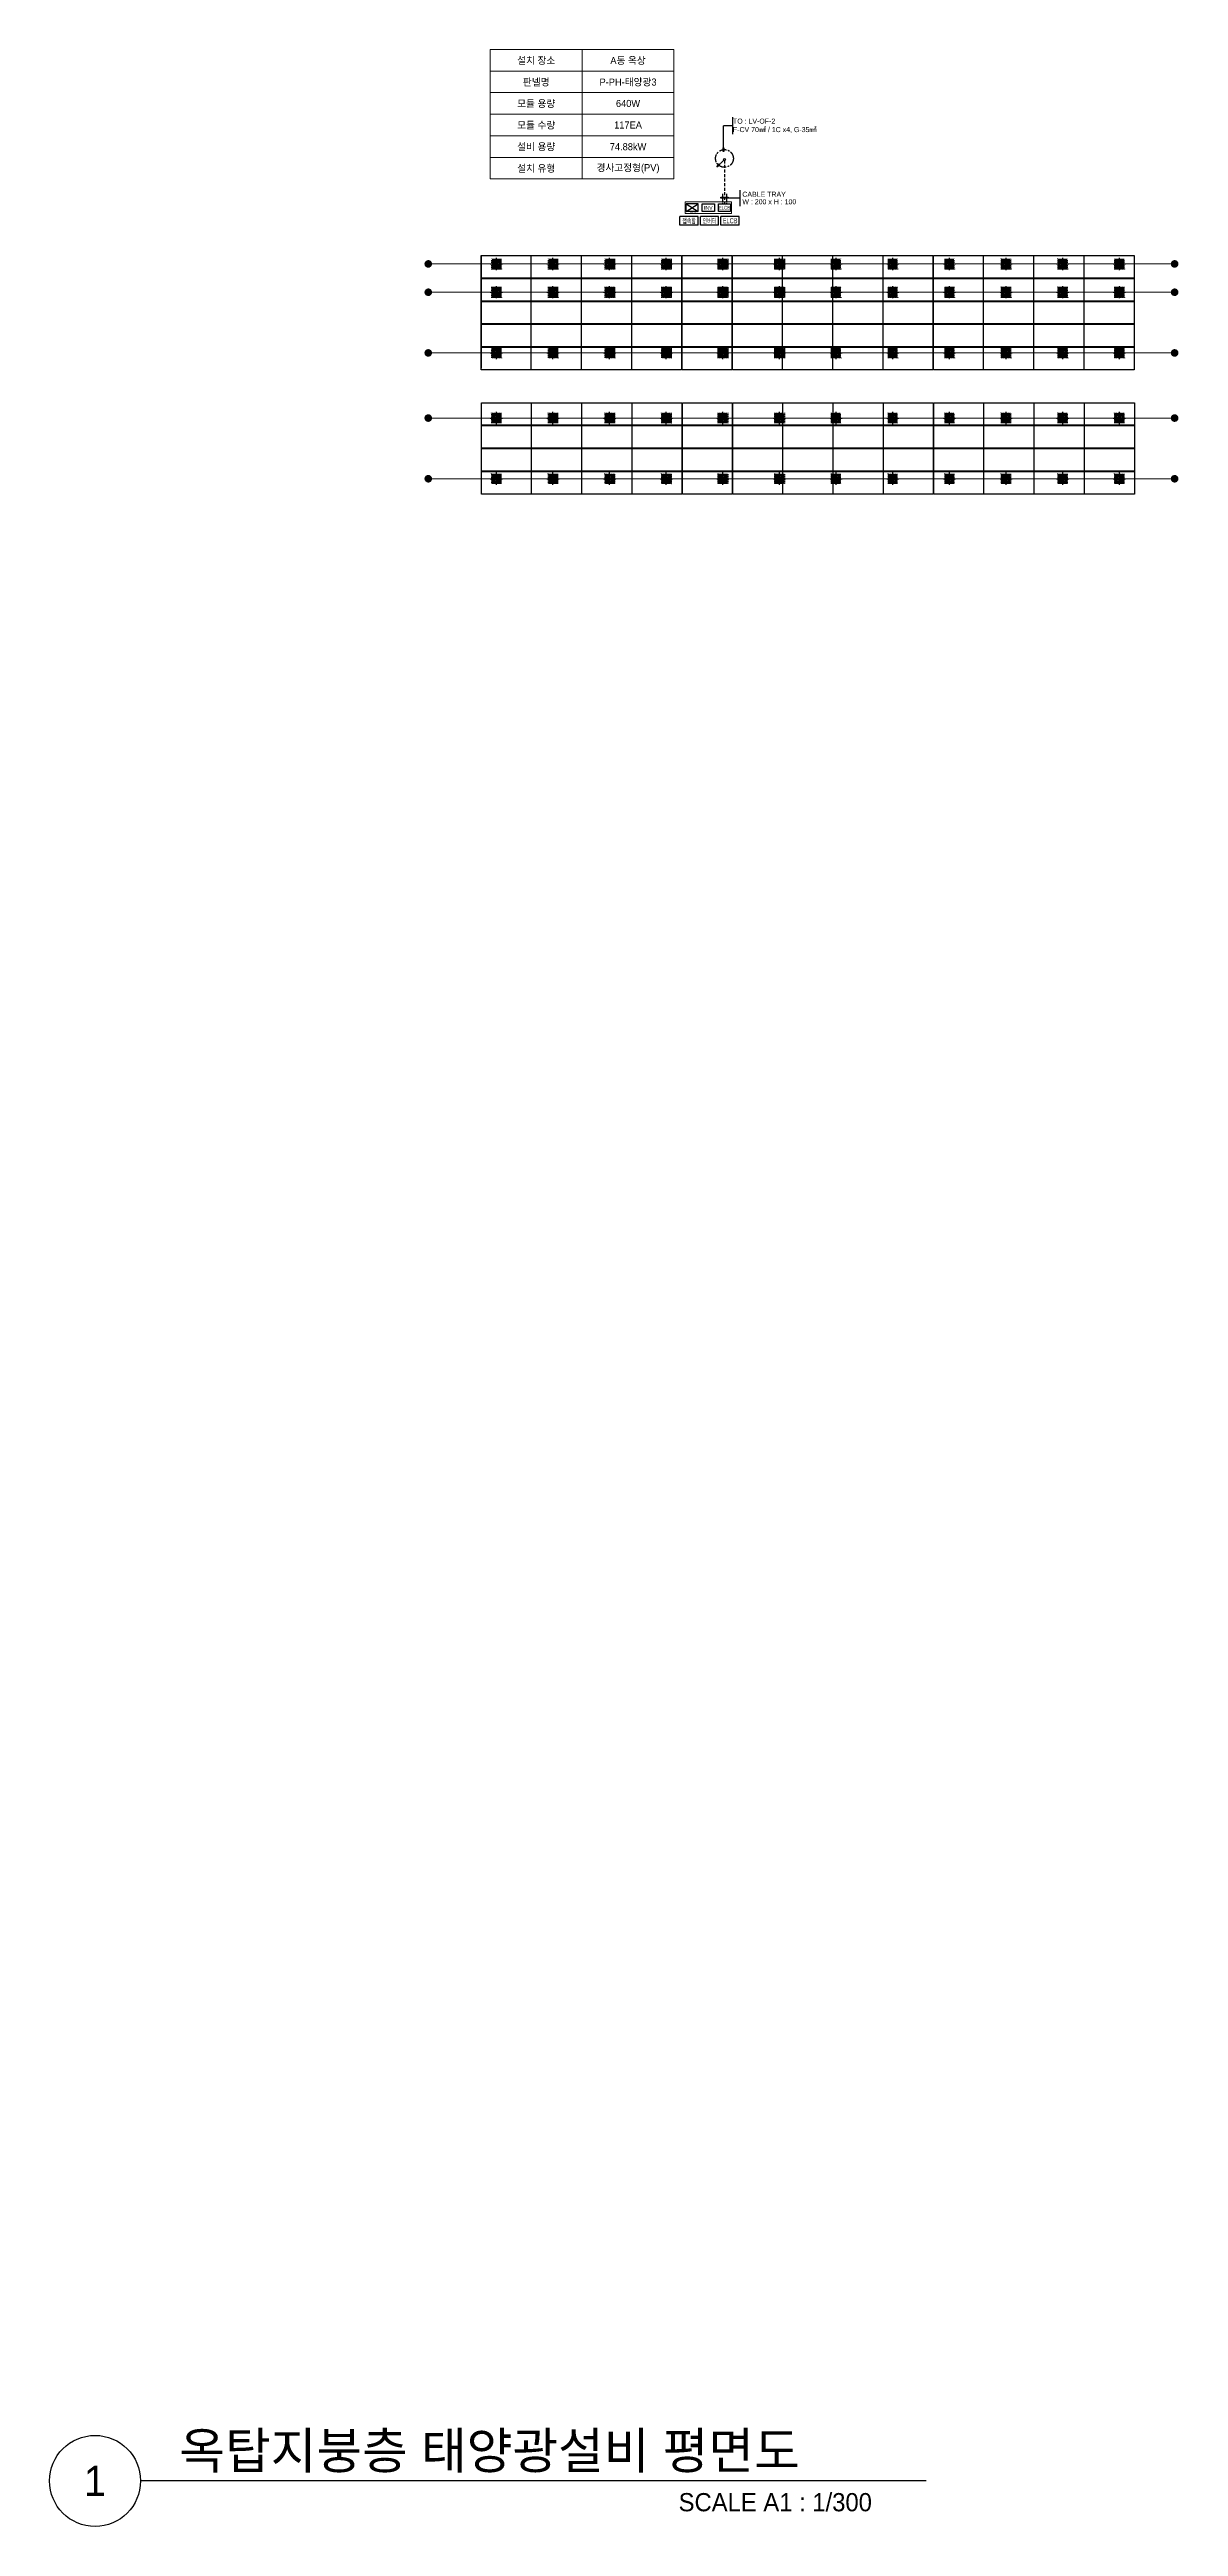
# Model space of a CAD drawing. Header units: millimetres. Extents: x 37541 to 999880, y 4425 to 1416340.
# Drawn here: x 90378 to 146193, y 899850 to 1022289 of the extents above; entities that cross this region are included whole.
import ezdxf
from ezdxf.enums import TextEntityAlignment as Align

# ---------------------------------------------------------------- set-up
doc = ezdxf.new("R2010")
doc.units = ezdxf.units.MM
doc.header["$LTSCALE"] = 150
for name, pattern in [('C2', [18.5, 13.5, -2, 1, -2]), ('CENTER', [23.9, 20.4, -1.4, 0.7, -1.4]), ('CENTERX2', [4, 2.5, -0.5, 0.5, -0.5]), ('DASHEDX2', [1.5, 1, -0.5])]:
    doc.linetypes.add(name, pattern=pattern)
doc.layers.get('0').update_dxf_attribs({"lineweight": 0})
for name, color, linetype in [('------99 Grounding and Lightning', 3, 'Continuous'), ('-----09 E-WIRE-GV', 2, 'Continuous'), ('-----20 태양광', 3, 'Continuous'), ('-----41 Drawing Title', 2, 'Continuous'), ('1', 1, 'Continuous'), ('2', 2, 'Continuous'), ('DEVICE', 4, 'Continuous'), ('ELTEXT', 2, 'Continuous'), ('WIRING', 1, 'Continuous'), ('전력', 3, 'DASHEDX2'), ('태양광', 3, 'Continuous'), ('트레이', 140, 'Continuous')]:
    doc.layers.add(name, color=color, linetype=linetype)
doc.styles.add('ELEC', font='')
doc.styles.get('ELEC').set_extended_font_data('Dotum')

msp = doc.modelspace()

# ---------------------------------------------------------------- texts
at = {"layer": '-----41 Drawing Title', "color": 2, "style": 'ELEC'}
msp.add_text('옥탑지붕층 태양광설비 평면도', height=1800, dxfattribs=at).set_placement((96795.295, 902699.999))
at = {"layer": '-----41 Drawing Title', "color": 7, "style": 'ELEC'}
msp.add_text('1', height=1500, dxfattribs=at).set_placement((92628.142, 902099.999), align=Align.MIDDLE)
at = {"layer": '-----41 Drawing Title', "style": 'ELEC'}
msp.add_text('SCALE A1 : 1/300', height=900, dxfattribs=at).set_placement((131037.225, 900599.999), align=Align.RIGHT)
at = {"layer": 'DEVICE', "color": 2, "style": 'ELEC'}
msp.add_text('INV', height=187.5, dxfattribs=at).set_placement((122947.49, 1014467.627, 45078.983), align=Align.MIDDLE)
at = {"layer": 'DEVICE', "color": 2, "style": 'ELEC', "width": 0.7}
msp.add_text('ELCB', height=187.5, dxfattribs=at).set_placement((123747.155, 1014467.627, 45078.983), align=Align.MIDDLE)
at = {"layer": 'ELTEXT', "color": 2, "style": 'ELEC'}
for s, p in [('TO : LV-OF-2', (124169.84, 1018625.163, 45078.983)), ('F-CV 70㎟ / 1C x4, G-35㎟', (124164.798, 1018206.666, 45078.983)), ('CABLE TRAY', (124631.622, 1015009.136, 45078.983)), ('W : 200 x H : 100', (124631.622, 1014640.657, 45078.983))]:
    msp.add_text(s, height=250, dxfattribs=at).set_placement(p)
at = {"layer": 'ELTEXT', "color": 2, "style": 'ELEC', "width": 0.7}
for s, p in [('접속함', (121999.272, 1013825.395, 45078.983)), ('인버터', (123012.339, 1013825.395, 45078.983)), ('ELCB', (124025.407, 1013825.395, 45078.983))]:
    msp.add_text(s, height=250, dxfattribs=at).set_placement(p, align=Align.MIDDLE)

# ---------------------------------------------------------------- blocks, each defined once
blk = doc.blocks.new('*U43')
blk.add_lwpolyline([(-1232, -558), (-1232, 558), (1232, 558), (1232, -558)], close=True)
blk = doc.blocks.new('*U42')
at = {"layer": '-----20 태양광', "linetype": 'ByBlock', "lineweight": -2}
for p in [(0, 4526), (2485, 4526), (4970, 4526), (7455, 4526), (9940, 4526), (12425, 4526), (14910, 4526), (17395, 4526), (19880, 4526), (22365, 4526), (24850, 4526), (27335, 4526), (29820, 4526), (22365, 3395), (24850, 3395), (27335, 3395), (29820, 3395), (22365, 2263), (24850, 2263), (27335, 2263), (29820, 2263), (22365, 1132), (24850, 1132), (27335, 1132), (29820, 1132), (22365, 0), (24850, 0), (27335, 0), (29820, 0)]:
    blk.add_blockref('*U43', p, dxfattribs=at)
at = {"layer": '-----20 태양광'}
for p in [(0, 3395), (2485, 3395), (4970, 3395), (7455, 3395), (9940, 3395), (12425, 3395), (14910, 3395), (17395, 3395), (19880, 3395), (0, 2263), (2485, 2263), (4970, 2263), (7455, 2263), (9940, 2263), (12425, 2263), (14910, 2263), (17395, 2263), (19880, 2263), (0, 1132), (2485, 1132), (4970, 1132), (7455, 1132), (9940, 1132), (12425, 1132), (14910, 1132), (17395, 1132), (19880, 1132), (0, 0), (2485, 0), (4970, 0), (7455, 0), (9940, 0), (12425, 0), (14910, 0), (17395, 0), (19880, 0)]:
    blk.add_blockref('*U43', p, dxfattribs=at)
blk = doc.blocks.new('G$CF06C846F')
at = {"linetype": 'CENTER', "ltscale": 5}
for p, q in [((0, 29), (58, 29)), ((29, 58), (29, 0))]:
    blk.add_line(p, q, dxfattribs=at)
blk.add_lwpolyline([(14, 20), (29, 12), (44, 20), (44, 38), (29, 46), (14, 38)], close=True)
for radius in [15, 10]:
    blk.add_circle((29, 29), radius)
blk = doc.blocks.new('G$CCACB8904')
h = blk.add_hatch()
h.set_pattern_fill('AR-CONC', color=256, scale=0.5)
h.paths.add_polyline_path([(300, 500), (300, 450), (450, 450), (450, 300), (500, 300), (500, 500)])
h.paths.add_polyline_path([(500, 300), (450, 300), (450, 150), (300, 150), (300, 100), (500, 100)])
h.paths.add_polyline_path([(300, 100), (300, 150), (150, 150), (150, 300), (100, 300), (100, 100)])
h.paths.add_polyline_path([(100, 300), (150, 300), (150, 450), (300, 450), (300, 500), (100, 500)])
at = {"linetype": 'CENTER', "ltscale": 50}
for p, q in [((0, 300), (600, 300)), ((300, 600), (300, 0))]:
    blk.add_line(p, q, dxfattribs=at)
for p, q in [((250, 304.5), (185, 304.5)), ((185, 295.5), (185, 304.5)), ((250, 295.5), (185, 295.5)), ((230, 295.5), (230, 304.5)), ((295.5, 350), (295.5, 415)), ((295.5, 415), (304.5, 415)), ((295.5, 370), (304.5, 370)), ((295.5, 250), (295.5, 185)), ((304.5, 225), (295.5, 225)), ((304.5, 185), (295.5, 185)), ((304.5, 350), (304.5, 415)), ((304.5, 250), (304.5, 185)), ((350, 304.5), (415, 304.5)), ((350, 295.5), (415, 295.5)), ((370, 304.5), (370, 295.5)), ((415, 304.5), (415, 295.5))]:
    blk.add_line(p, q)
for points in [[(100, 500), (500, 500), (500, 100), (100, 100)], [(150, 150), (450, 150), (450, 450), (150, 450)], [(250, 250), (350, 250), (350, 350), (250, 350)], [(253.2, 253.2), (346.8, 253.2), (346.8, 346.8), (253.2, 346.8)]]:
    blk.add_lwpolyline(points, close=True)
for p in [(161, 381), (161, 161), (381, 381), (381, 161)]:
    blk.add_blockref('G$CF06C846F', p)
blk = doc.blocks.new('*U50')
blk.add_blockref('G$CCACB8904', (-300, -300))
blk = doc.blocks.new('*U49')
blk.add_blockref('*U50', (0, 0))
blk = doc.blocks.new('*U38')
blk.add_blockref('*U49', (0, 0))
blk = doc.blocks.new('*U37')
at = {"layer": '-----20 태양광'}
for p in [(0, 3000), (2800, 3000), (5600, 3000), (8400, 3000), (0, 0), (2800, 0), (5600, 0), (8400, 0)]:
    blk.add_blockref('*U38', p, dxfattribs=at)
at = {"layer": '-----20 태양광', "linetype": 'ByBlock', "lineweight": -2}
for p in [(11200, 3000), (14000, 3000), (16800, 3000), (19600, 3000), (22400, 3000), (25200, 3000), (28000, 3000), (30800, 3000), (11200, 0), (14000, 0), (16800, 0), (19600, 0), (22400, 0), (25200, 0), (28000, 0), (30800, 0)]:
    blk.add_blockref('*U38', p, dxfattribs=at)
blk = doc.blocks.new('*U46')
blk.add_blockref('G$CCACB8904', (-300, -300))
blk = doc.blocks.new('*U45')
blk.add_blockref('*U46', (0, 0))
blk = doc.blocks.new('*U40')
blk.add_blockref('*U45', (0, 0))
blk = doc.blocks.new('*U39')
at = {"layer": '-----20 태양광'}
for p in [(0, 0), (2800, 0), (5600, 0), (8400, 0)]:
    blk.add_blockref('*U40', p, dxfattribs=at)
at = {"layer": '-----20 태양광', "linetype": 'ByBlock', "lineweight": -2}
for p in [(11200, 0), (14000, 0), (16800, 0), (19600, 0), (22400, 0), (25200, 0), (28000, 0), (30800, 0)]:
    blk.add_blockref('*U40', p, dxfattribs=at)
blk = doc.blocks.new('*U41')
blk.add_lwpolyline([(-1232, -558), (-1232, 558), (1232, 558), (1232, -558)], close=True)
blk = doc.blocks.new('*U35')
at = {"layer": '-----20 태양광'}
for p in [(0, 3395), (2485, 3395), (4970, 3395), (7455, 3395), (9940, 3395), (12425, 3395), (14910, 3395), (17395, 3395), (19880, 3395), (0, 2263), (2485, 2263), (4970, 2263), (7455, 2263), (9940, 2263), (12425, 2263), (14910, 2263), (17395, 2263), (19880, 2263), (0, 1132), (2485, 1132), (4970, 1132), (7455, 1132), (9940, 1132), (12425, 1132), (14910, 1132), (17395, 1132), (19880, 1132), (0, 0), (2485, 0), (4970, 0), (7455, 0), (9940, 0), (12425, 0), (14910, 0), (17395, 0), (19880, 0)]:
    blk.add_blockref('*U41', p, dxfattribs=at)
at = {"layer": '-----20 태양광', "linetype": 'ByBlock', "lineweight": -2}
for p in [(22365, 3395), (24850, 3395), (27335, 3395), (29820, 3395), (22365, 2263), (24850, 2263), (27335, 2263), (29820, 2263), (22365, 1132), (24850, 1132), (27335, 1132), (29820, 1132), (22365, 0), (24850, 0), (27335, 0), (29820, 0)]:
    blk.add_blockref('*U41', p, dxfattribs=at)
blk = doc.blocks.new('*U48')
blk.add_blockref('G$CCACB8904', (-300, -300))
blk = doc.blocks.new('*U47')
blk.add_blockref('*U48', (0, 0))
blk = doc.blocks.new('*U36')
blk.add_blockref('*U47', (0, 0))
blk = doc.blocks.new('*U44')
at = {"layer": '-----20 태양광'}
for p in [(0, 3000), (2800, 3000), (5600, 3000), (8400, 3000), (0, 0), (2800, 0), (5600, 0), (8400, 0)]:
    blk.add_blockref('*U36', p, dxfattribs=at)
at = {"layer": '-----20 태양광', "linetype": 'ByBlock', "lineweight": -2}
for p in [(11200, 3000), (14000, 3000), (16800, 3000), (19600, 3000), (22400, 3000), (25200, 3000), (28000, 3000), (30800, 3000), (11200, 0), (14000, 0), (16800, 0), (19600, 0), (22400, 0), (25200, 0), (28000, 0), (30800, 0)]:
    blk.add_blockref('*U36', p, dxfattribs=at)
blk = doc.blocks.new('LBOX2')
at = {"layer": 'DEVICE'}
for p, q in [((300, 375), (-300, 375)), ((-300, 375), (300, 0)), ((-300, 0), (300, 375)), ((-300, 0), (-300, 375)), ((300, 0), (-300, 0)), ((300, 0), (300, 375))]:
    blk.add_line(p, q, dxfattribs=at)
blk = doc.blocks.new('DN')
at = {"layer": 'WIRING', "color": 4}
for p, q in [((-53, -53), (-619, -619)), ((-619, -619), (-442, -371)), ((-619, -619), (-371, -442)), ((-424, -389), (-530, -495)), ((-389, -424), (-495, -530)), ((-371, -442), (-442, -371))]:
    blk.add_line(p, q, dxfattribs=at)
blk.add_circle((0, 0), 75, dxfattribs=at)
blk = doc.blocks.new('구조체접속')
h = blk.add_hatch()
h.set_pattern_fill('ANGLE', color=1, scale=200)
h.set_pattern_definition([(0, (0, 0), (0, 55), [40, -15]), (90, (0, 0), (-55, 3e-15), [40, -15])])
h.paths.add_polyline_path([(168, 168), (-168, 168), (-168, -168), (168, -168)])
at = {"color": 1}
for p, q in [((166, 168), (168, 166)), ((-168, -166), (-166, -168))]:
    blk.add_line(p, q, dxfattribs=at)
at = {"color": 1, "const_width": 2}
blk.add_lwpolyline([(168, 168), (-168, 168), (-168, -168), (168, -168)], close=True, dxfattribs=at)
blk = doc.blocks.new('접속점 (본딩)')
h = blk.add_hatch(color=256)
h.dxf.hatch_style = 1
h.paths.add_polyline_path([(125, 0, 1), (-125, 0, 1)])
at = {"const_width": 2}
for points in [[(125, 0, 1), (-125, 0)], [(125, 0, -1), (-125, 0)]]:
    blk.add_lwpolyline(points, format="xyb", dxfattribs=at)

# ---------------------------------------------------------------- linework, layer by layer
at = {"layer": '-----09 E-WIRE-GV', "color": 4, "linetype": 'C2', "ltscale": 0.1, "const_width": 50}
for points in [[(109103.571, 1004073.039), (112217.621, 1004073.039)], [(115017.784, 1004073.039), (112721.658, 1004073.039)], [(117817.784, 1004073.039), (115521.658, 1004073.039)], [(120617.784, 1004073.039), (118321.658, 1004073.039)], [(123417.784, 1004073.039), (121121.658, 1004073.039)], [(126217.784, 1004073.039), (123921.658, 1004073.039)], [(129017.784, 1004073.039), (126721.658, 1004073.039)], [(131817.784, 1004073.039), (129521.658, 1004073.039)], [(134617.784, 1004073.039), (132321.658, 1004073.039)], [(137417.784, 1004073.039), (135121.658, 1004073.039)], [(140217.784, 1004073.039), (137921.658, 1004073.039)], [(143017.784, 1004073.039), (140721.658, 1004073.039)], [(146003.571, 1004073.039), (143521.821, 1004073.039)], [(109103.571, 1001073.039), (112217.621, 1001073.039)], [(115017.784, 1001073.039), (112721.658, 1001073.039)], [(117817.784, 1001073.039), (115521.658, 1001073.039)], [(120617.784, 1001073.039), (118321.658, 1001073.039)], [(123417.784, 1001073.039), (121121.658, 1001073.039)], [(126217.784, 1001073.039), (123921.658, 1001073.039)], [(129017.784, 1001073.039), (126721.658, 1001073.039)], [(131817.784, 1001073.039), (129521.658, 1001073.039)], [(134617.784, 1001073.039), (132321.658, 1001073.039)], [(137417.784, 1001073.039), (135121.658, 1001073.039)], [(140217.784, 1001073.039), (137921.658, 1001073.039)], [(143017.784, 1001073.039), (140721.658, 1001073.039)], [(146003.571, 1001073.039), (143521.821, 1001073.039)]]:
    msp.add_lwpolyline(points, dxfattribs=at)
at = {"layer": '-----41 Drawing Title', "color": 7}
msp.add_line((133721.858, 902099.999), (94878.142, 902099.999), dxfattribs=at)
msp.add_circle((92628.142, 902099.999), 2250, dxfattribs=at)
at = {"elevation": 45078.983}
msp.add_lwpolyline([(121797.825, 1014759.165), (124097.155, 1014759.165), (124097.155, 1014184.165), (121797.825, 1014184.165)], close=True, dxfattribs=at)
at = {"layer": 'DEVICE'}
for p, q in [((122647.49, 1014659.165), (123247.49, 1014659.165)), ((122647.49, 1014284.165), (122647.49, 1014659.165)), ((123247.49, 1014284.165), (122647.49, 1014284.165)), ((123247.49, 1014659.165), (123247.49, 1014284.165)), ((123447.155, 1014659.165), (124047.155, 1014659.165)), ((123447.155, 1014284.165), (123447.155, 1014659.165)), ((124047.155, 1014284.165), (123447.155, 1014284.165)), ((124047.155, 1014659.165), (124047.155, 1014284.165))]:
    msp.add_line(p, q, dxfattribs=at)
at = {"layer": 'ELTEXT', "color": 1}
for p, q in [((122442.703, 1014039.013), (121546.703, 1014039.013)), ((121546.703, 1013607.013), (121546.703, 1014039.013)), ((122442.703, 1013607.013), (122442.703, 1014039.013)), ((123455.771, 1014039.013), (122559.771, 1014039.013)), ((122559.771, 1013607.013), (122559.771, 1014039.013)), ((123455.771, 1013607.013), (123455.771, 1014039.013)), ((124468.839, 1014039.013), (123572.839, 1014039.013)), ((123572.839, 1013607.013), (123572.839, 1014039.013)), ((124468.839, 1013607.013), (124468.839, 1014039.013)), ((122442.703, 1013607.013), (121546.703, 1013607.013)), ((123455.771, 1013607.013), (122559.771, 1013607.013)), ((124468.839, 1013607.013), (123572.839, 1013607.013))]:
    msp.add_line(p, q, dxfattribs=at)
at = {"layer": '전력'}
msp.add_line((123747.155, 1016810.016), (123747.155, 1014659.165), dxfattribs=at)
at = {"layer": '태양광', "color": 1, "linetype": 'Continuous'}
for p, q in [((124143.707, 1018938.496), (124143.707, 1018111.362)), ((123698.863, 1017435.133), (123698.863, 1018524.929)), ((124143.707, 1018524.929), (123698.863, 1018524.929)), ((124528.314, 1014541.712), (124528.314, 1015333.93)), ((123928.87, 1014965.225), (124528.314, 1014965.225))]:
    msp.add_line(p, q, dxfattribs=at)
at = {"layer": '태양광', "color": 1, "linetype": 'Continuous', "elevation": 45078.983}
for points in [[(123718.598, 1017435.133), (123718.598, 1017253.504), (123679.127, 1017253.504), (123679.127, 1017435.133)], [(123568.173, 1014985.257), (123928.87, 1014985.257), (123928.87, 1014945.193), (123568.173, 1014945.193)]]:
    msp.add_lwpolyline(points, close=True, dxfattribs=at)
at = {"layer": '태양광', "color": 1, "linetype": 'CENTERX2'}
msp.add_circle((123747.155, 1016905.016, 45078.983), 439.303, dxfattribs=at)
at = {"layer": '트레이', "linetype": 'DASHEDX2'}
for p, q in [((123647.155, 1015155.016), (123647.155, 1014659.165)), ((123847.155, 1015155.016), (123847.155, 1014659.165)), ((122047.825, 1014284.165), (122347.825, 1014284.165))]:
    msp.add_line(p, q, dxfattribs=at)

# ---------------------------------------------------------------- block references
at = {"layer": '------99 Grounding and Lightning', "xscale": 1.5, "yscale": 1.5, "zscale": 1.5}
for name, p, rotation in [('접속점 (본딩)', (109103.571, 1011690.741), 270), ('접속점 (본딩)', (146003.571, 1011690.741), 89.99999999999999), ('접속점 (본딩)', (109103.571, 1010290.741), 270), ('접속점 (본딩)', (146003.571, 1010290.741), 89.99999999999999), ('접속점 (본딩)', (109103.571, 1007290.741), 270), ('접속점 (본딩)', (146003.571, 1007290.741), 89.99999999999999), ('접속점 (본딩)', (109103.571, 1004073.039), 270), ('구조체접속', (112469.721, 1004073.039), 270), ('구조체접속', (115269.721, 1004073.039), 270), ('구조체접속', (118069.721, 1004073.039), 270), ('구조체접속', (120869.721, 1004073.039), 270), ('구조체접속', (123669.721, 1004073.039), 270), ('구조체접속', (126469.721, 1004073.039), 270), ('구조체접속', (129269.721, 1004073.039), 270), ('구조체접속', (132069.721, 1004073.039), 270), ('구조체접속', (134869.721, 1004073.039), 270), ('구조체접속', (137669.721, 1004073.039), 270), ('구조체접속', (140469.721, 1004073.039), 270), ('구조체접속', (143269.721, 1004073.039), 270), ('접속점 (본딩)', (146003.571, 1004073.039), 89.99999999999999), ('접속점 (본딩)', (109103.571, 1001073.039), 270), ('구조체접속', (112469.721, 1001073.039), 270), ('구조체접속', (115269.721, 1001073.039), 270), ('구조체접속', (118069.721, 1001073.039), 270), ('구조체접속', (120869.721, 1001073.039), 270), ('구조체접속', (123669.721, 1001073.039), 270), ('구조체접속', (126469.721, 1001073.039), 270), ('구조체접속', (129269.721, 1001073.039), 270), ('구조체접속', (132069.721, 1001073.039), 270), ('구조체접속', (134869.721, 1001073.039), 270), ('구조체접속', (137669.721, 1001073.039), 270), ('구조체접속', (140469.721, 1001073.039), 270), ('구조체접속', (143269.721, 1001073.039), 270), ('접속점 (본딩)', (146003.571, 1001073.039), 89.99999999999999)]:
    msp.add_blockref(name, p, dxfattribs=dict(at, rotation=rotation))
at = {"layer": '-----20 태양광'}
msp.add_blockref('*U35', (112959.721, 1000875.723), dxfattribs=at)
at = {"layer": '-----20 태양광', "xscale": -1, "rotation": 180}
msp.add_blockref('*U44', (112469.721, 1004073.039), dxfattribs=at)
msp.add_blockref('LBOX2', (122147.825, 1014284.165))
at = {"layer": '전력', "xscale": 0.6, "yscale": 0.6, "zscale": 0.6}
msp.add_blockref('DN', (123747.155, 1016855.016), dxfattribs=at)

msp.set_redraw_order([(e.dxf.handle, doc.entitydb.next_handle()) for e in msp.query("TEXT MTEXT ATTDEF DIMENSION ARC_DIMENSION")])  # texts and dimensions are drawn at this point

# ---------------------------------------------------------------- wipeouts: each hides what was drawn before it
msp.add_wipeout([(111727.221, 1012177.69), (144012.221, 1012177.69), (144012.221, 1006534.741), (111727.221, 1006534.741)]).translate(0, 0, 0).dxf.layer = '-----20 태양광'
at = {"color": 1, "linetype": 'ByBlock', "lineweight": 5}
for points in [[(112169.32, 1022288.917), (116709.589, 1022288.917), (116709.589, 1021223.127), (112169.32, 1021223.127)], [(112169.32, 1020157.337), (116709.589, 1020157.337), (116709.589, 1019091.547), (112169.32, 1019091.547)], [(112169.32, 1018025.757), (116709.589, 1018025.757), (116709.589, 1016959.967), (112169.32, 1016959.967)]]:
    msp.add_wipeout(points, dxfattribs=at).dxf.layer = '1'

# ---------------------------------------------------------------- next in the draw order: linework, layer by layer
at = {"layer": '-----09 E-WIRE-GV', "color": 4, "linetype": 'C2', "ltscale": 0.1, "const_width": 50}
for points in [[(109103.571, 1011690.741), (112217.621, 1011690.741)], [(115017.784, 1011690.741), (112721.658, 1011690.741)], [(117817.784, 1011690.741), (115521.658, 1011690.741)], [(120617.784, 1011690.741), (118321.658, 1011690.741)], [(123417.784, 1011690.741), (121121.658, 1011690.741)], [(126217.784, 1011690.741), (123921.658, 1011690.741)], [(129017.784, 1011690.741), (126721.658, 1011690.741)], [(131817.784, 1011690.741), (129521.658, 1011690.741)], [(134617.784, 1011690.741), (132321.658, 1011690.741)], [(137417.784, 1011690.741), (135121.658, 1011690.741)], [(140217.784, 1011690.741), (137921.658, 1011690.741)], [(143017.784, 1011690.741), (140721.658, 1011690.741)], [(146003.571, 1011690.741), (143521.821, 1011690.741)], [(109103.571, 1010290.741), (112217.621, 1010290.741)], [(115017.784, 1010290.741), (112721.658, 1010290.741)], [(117817.784, 1010290.741), (115521.658, 1010290.741)], [(120617.784, 1010290.741), (118321.658, 1010290.741)], [(123417.784, 1010290.741), (121121.658, 1010290.741)], [(126217.784, 1010290.741), (123921.658, 1010290.741)], [(129017.784, 1010290.741), (126721.658, 1010290.741)], [(131817.784, 1010290.741), (129521.658, 1010290.741)], [(134617.784, 1010290.741), (132321.658, 1010290.741)], [(137417.784, 1010290.741), (135121.658, 1010290.741)], [(140217.784, 1010290.741), (137921.658, 1010290.741)], [(143017.784, 1010290.741), (140721.658, 1010290.741)], [(146003.571, 1010290.741), (143521.821, 1010290.741)], [(109103.571, 1007290.741), (112217.621, 1007290.741)], [(115017.784, 1007290.741), (112721.658, 1007290.741)], [(117817.784, 1007290.741), (115521.658, 1007290.741)], [(120617.784, 1007290.741), (118321.658, 1007290.741)], [(123417.784, 1007290.741), (121121.658, 1007290.741)], [(126217.784, 1007290.741), (123921.658, 1007290.741)], [(129017.784, 1007290.741), (126721.658, 1007290.741)], [(131817.784, 1007290.741), (129521.658, 1007290.741)], [(134617.784, 1007290.741), (132321.658, 1007290.741)], [(137417.784, 1007290.741), (135121.658, 1007290.741)], [(140217.784, 1007290.741), (137921.658, 1007290.741)], [(143017.784, 1007290.741), (140721.658, 1007290.741)], [(146003.571, 1007290.741), (143521.821, 1007290.741)]]:
    msp.add_lwpolyline(points, dxfattribs=at)

# ---------------------------------------------------------------- next in the draw order: block references
at = {"layer": '------99 Grounding and Lightning', "xscale": 1.5, "yscale": 1.5, "zscale": 1.5, "rotation": 270}
for p in [(112469.721, 1011690.741), (115269.721, 1011690.741), (118069.721, 1011690.741), (120869.721, 1011690.741), (123669.721, 1011690.741), (126469.721, 1011690.741), (129269.721, 1011690.741), (132069.721, 1011690.741), (134869.721, 1011690.741), (137669.721, 1011690.741), (140469.721, 1011690.741), (143269.721, 1011690.741), (112469.721, 1010290.741), (115269.721, 1010290.741), (118069.721, 1010290.741), (120869.721, 1010290.741), (123669.721, 1010290.741), (126469.721, 1010290.741), (129269.721, 1010290.741), (132069.721, 1010290.741), (134869.721, 1010290.741), (137669.721, 1010290.741), (140469.721, 1010290.741), (143269.721, 1010290.741), (112469.721, 1007290.741), (115269.721, 1007290.741), (118069.721, 1007290.741), (120869.721, 1007290.741), (123669.721, 1007290.741), (126469.721, 1007290.741), (129269.721, 1007290.741), (132069.721, 1007290.741), (134869.721, 1007290.741), (137669.721, 1007290.741), (140469.721, 1007290.741), (143269.721, 1007290.741)]:
    msp.add_blockref('구조체접속', p, dxfattribs=at)
at = {"layer": '-----20 태양광'}
msp.add_blockref('*U42', (112943.572, 1007020.458), dxfattribs=at)
at = {"layer": '-----20 태양광', "xscale": -1, "rotation": 180}
for name, p in [('*U39', (112469.721, 1011690.741)), ('*U37', (112469.721, 1010290.741))]:
    msp.add_blockref(name, p, dxfattribs=at)

# ---------------------------------------------------------------- next in the draw order: wipeouts: each hides what was drawn before it
at = {"color": 1, "linetype": 'ByBlock', "lineweight": 5}
for points in [[(116709.589, 1022288.917), (121249.857, 1022288.917), (121249.857, 1021223.127), (116709.589, 1021223.127)], [(112169.32, 1019091.547), (116709.589, 1019091.547), (116709.589, 1016959.967), (112169.32, 1016959.967)]]:
    msp.add_wipeout(points, dxfattribs=at).dxf.layer = '1'

# ---------------------------------------------------------------- next in the draw order: wipeouts: each hides what was drawn before it
msp.add_wipeout([(116709.589, 1018025.757), (121249.857, 1018025.757), (121249.857, 1016959.967), (116709.589, 1016959.967)], dxfattribs=at).dxf.layer = '1'

# ---------------------------------------------------------------- next in the draw order: wipeouts: each hides what was drawn before it
msp.add_wipeout([(116709.589, 1019091.547), (121249.857, 1019091.547), (121249.857, 1016959.967), (116709.589, 1016959.967)], dxfattribs=at).dxf.layer = '1'

# ---------------------------------------------------------------- next in the draw order: wipeouts: each hides what was drawn before it
for points in [[(112169.32, 1019091.547), (116709.589, 1019091.547), (116709.589, 1018025.757), (112169.32, 1018025.757)], [(112169.32, 1016959.967), (116709.589, 1016959.967), (116709.589, 1015894.177), (112169.32, 1015894.177)]]:
    msp.add_wipeout(points, dxfattribs=at).dxf.layer = '1'

# ---------------------------------------------------------------- next in the draw order: texts
at = {"layer": '2', "linetype": 'ByBlock', "lineweight": 5, "style": 'ELEC'}
for s, p in [('모듈 수량', (114439.454, 1018558.652)), ('설비 용량', (114439.454, 1017492.862)), ('설치 유형', (114439.454, 1016427.072))]:
    msp.add_text(s, height=350, dxfattribs=at).set_placement(p, align=Align.MIDDLE)

# ---------------------------------------------------------------- next in the draw order: wipeouts: each hides what was drawn before it
at = {"color": 1, "linetype": 'ByBlock', "lineweight": 5}
for points in [[(116709.589, 1019091.547), (121249.857, 1019091.547), (121249.857, 1018025.757), (116709.589, 1018025.757)], [(116709.589, 1016959.967), (121249.857, 1016959.967), (121249.857, 1015894.177), (116709.589, 1015894.177)]]:
    msp.add_wipeout(points, dxfattribs=at).dxf.layer = '1'

# ---------------------------------------------------------------- next in the draw order: linework, layer by layer
at = {"layer": '1', "color": 1, "linetype": 'ByBlock', "lineweight": 5, "elevation": 0}
for points in [[(116709.589, 1018025.757), (121249.857, 1018025.757), (121249.857, 1016959.967), (116709.589, 1016959.967)], [(116709.589, 1016959.967), (121249.857, 1016959.967), (121249.857, 1015894.177), (116709.589, 1015894.177)]]:
    msp.add_lwpolyline(points, close=True, dxfattribs=at)
at = {"layer": '1', "color": 1, "linetype": 'ByBlock', "lineweight": 5}
msp.add_lwpolyline([(112169.32, 1016959.967), (116709.589, 1016959.967), (116709.589, 1015894.177), (112169.32, 1015894.177)], close=True, dxfattribs=at)

# ---------------------------------------------------------------- next in the draw order: texts
at = {"layer": '2', "linetype": 'ByBlock', "lineweight": 5, "style": 'ELEC'}
for s, p in [('74.88kW', (118979.723, 1017492.862)), ('경사고정형(PV)', (118979.723, 1016427.072))]:
    msp.add_text(s, height=350, dxfattribs=at).set_placement(p, align=Align.MIDDLE)

# ---------------------------------------------------------------- next in the draw order: wipeouts: each hides what was drawn before it
at = {"color": 1, "linetype": 'ByBlock', "lineweight": 5}
msp.add_wipeout([(116709.589, 1020157.337), (121249.857, 1020157.337), (121249.857, 1019091.547), (116709.589, 1019091.547)], dxfattribs=at).dxf.layer = '1'

# ---------------------------------------------------------------- next in the draw order: linework, layer by layer
at = {"layer": '1', "color": 1, "linetype": 'ByBlock', "lineweight": 5}
for points in [[(112169.32, 1019091.547), (116709.589, 1019091.547), (116709.589, 1016959.967), (112169.32, 1016959.967)], [(112169.32, 1019091.547), (116709.589, 1019091.547), (116709.589, 1018025.757), (112169.32, 1018025.757)]]:
    msp.add_lwpolyline(points, close=True, dxfattribs=at)
at = {"layer": '1', "color": 1, "linetype": 'ByBlock', "lineweight": 5, "elevation": 0}
for points in [[(116709.589, 1019091.547), (121249.857, 1019091.547), (121249.857, 1016959.967), (116709.589, 1016959.967)], [(116709.589, 1019091.547), (121249.857, 1019091.547), (121249.857, 1018025.757), (116709.589, 1018025.757)]]:
    msp.add_lwpolyline(points, close=True, dxfattribs=at)

# ---------------------------------------------------------------- next in the draw order: texts
at = {"layer": '2', "linetype": 'ByBlock', "lineweight": 5, "style": 'ELEC'}
msp.add_text('117EA', height=350, dxfattribs=at).set_placement((118979.723, 1018558.652), align=Align.MIDDLE)

# ---------------------------------------------------------------- next in the draw order: wipeouts: each hides what was drawn before it
at = {"color": 1, "linetype": 'ByBlock', "lineweight": 5}
msp.add_wipeout([(112169.32, 1021223.127), (116709.589, 1021223.127), (116709.589, 1020157.337), (112169.32, 1020157.337)], dxfattribs=at).dxf.layer = '1'

# ---------------------------------------------------------------- next in the draw order: texts
at = {"layer": '2', "linetype": 'ByBlock', "lineweight": 5, "style": 'ELEC'}
for s, p in [('설치 장소', (114439.454, 1021756.022)), ('판넬명', (114439.454, 1020690.232)), ('모듈 용량', (114439.454, 1019624.442))]:
    msp.add_text(s, height=350, dxfattribs=at).set_placement(p, align=Align.MIDDLE)

# ---------------------------------------------------------------- next in the draw order: wipeouts: each hides what was drawn before it
at = {"color": 1, "linetype": 'ByBlock', "lineweight": 5}
msp.add_wipeout([(116709.589, 1021223.127), (121249.857, 1021223.127), (121249.857, 1020157.337), (116709.589, 1020157.337)], dxfattribs=at).dxf.layer = '1'

# ---------------------------------------------------------------- next in the draw order: linework, layer by layer
at = {"layer": '1', "color": 1, "linetype": 'ByBlock', "lineweight": 5}
for points in [[(112169.32, 1022288.917), (116709.589, 1022288.917), (116709.589, 1021223.127), (112169.32, 1021223.127)], [(112169.32, 1021223.127), (116709.589, 1021223.127), (116709.589, 1020157.337), (112169.32, 1020157.337)], [(116709.589, 1022288.917), (121249.857, 1022288.917), (121249.857, 1021223.127), (116709.589, 1021223.127)], [(116709.589, 1021223.127), (121249.857, 1021223.127), (121249.857, 1020157.337), (116709.589, 1020157.337)], [(112169.32, 1020157.337), (116709.589, 1020157.337), (116709.589, 1019091.547), (112169.32, 1019091.547)], [(116709.589, 1020157.337), (121249.857, 1020157.337), (121249.857, 1019091.547), (116709.589, 1019091.547)]]:
    msp.add_lwpolyline(points, close=True, dxfattribs=at)

# ---------------------------------------------------------------- next in the draw order: texts
at = {"layer": '2', "linetype": 'ByBlock', "lineweight": 5, "style": 'ELEC'}
for s, p in [('A동 옥상', (118979.723, 1021756.022)), ('P-PH-태양광3', (118979.723, 1020690.232)), ('640W', (118979.723, 1019624.442))]:
    msp.add_text(s, height=350, dxfattribs=at).set_placement(p, align=Align.MIDDLE)

doc.saveas('drawing.dxf')
